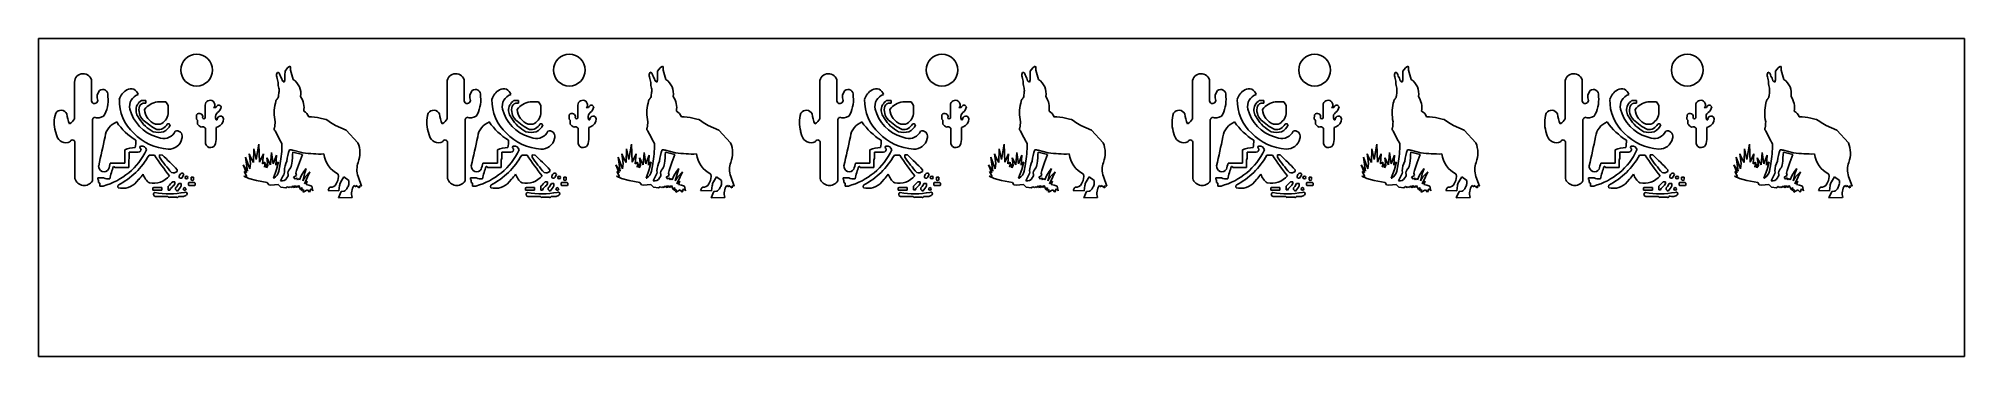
# Model space of a CAD drawing. Header units: metres. Extents: x 19.5 to 113.5, y -3.4 to 12.1.
import ezdxf

# ---------------------------------------------------------------- set-up
doc = ezdxf.new("R2010")
doc.units = ezdxf.units.M

msp = doc.modelspace()

# ---------------------------------------------------------------- linework, layer by layer
at = {"layer": 'OBJECT', "color": 1, "linetype": 'CONTINUOUS'}
for p, q in [((19.452, -3.363), (19.452, 12.137)), ((19.452, 12.137), (113.452, 12.137)), ((113.452, 12.137), (113.452, -3.363)), ((113.452, -3.363), (19.452, -3.363))]:
    msp.add_line(p, q, dxfattribs=at)
at = {"layer": 'OBJECT', "color": 2, "linetype": 'CONTINUOUS'}
for p, q in [((31.611, 10.712), (31.483, 10.545)), ((31.726, 10.786), (31.611, 10.712)), ((31.751, 10.742), (31.726, 10.786)), ((31.757, 10.595), (31.751, 10.742)), ((31.878, 10.142), (31.757, 10.595)), ((49.799, 10.712), (49.671, 10.545)), ((49.913, 10.786), (49.799, 10.712)), ((49.938, 10.742), (49.913, 10.786)), ((49.945, 10.596), (49.938, 10.742)), ((50.065, 10.142), (49.945, 10.596)), ((67.986, 10.712), (67.858, 10.546)), ((68.101, 10.786), (67.986, 10.712)), ((68.126, 10.742), (68.101, 10.786)), ((68.132, 10.596), (68.126, 10.742)), ((68.253, 10.142), (68.132, 10.596)), ((86.174, 10.712), (86.046, 10.546)), ((86.288, 10.786), (86.174, 10.712)), ((86.313, 10.742), (86.288, 10.786)), ((86.32, 10.596), (86.313, 10.742)), ((86.44, 10.142), (86.32, 10.596)), ((104.361, 10.712), (104.233, 10.546)), ((104.476, 10.786), (104.361, 10.712)), ((104.501, 10.743), (104.476, 10.786)), ((104.507, 10.596), (104.501, 10.743)), ((104.628, 10.142), (104.507, 10.596)), ((21.209, 9.934), (21.209, 8.23)), ((22.042, 9.101), (22.042, 10.132)), ((31.186, 9.499), (31.169, 9.351)), ((31.354, 10.083), (31.31, 10.205)), ((31.441, 10.014), (31.354, 10.083)), ((31.474, 10.123), (31.441, 10.014)), ((31.474, 10.279), (31.474, 10.123)), ((39.396, 9.934), (39.396, 8.23)), ((40.229, 9.101), (40.229, 10.132)), ((49.374, 9.499), (49.357, 9.351)), ((49.541, 10.083), (49.498, 10.205)), ((49.629, 10.014), (49.541, 10.083)), ((49.662, 10.123), (49.629, 10.014)), ((49.661, 10.279), (49.662, 10.123)), ((57.584, 9.934), (57.584, 8.23)), ((58.417, 9.102), (58.417, 10.132)), ((67.561, 9.499), (67.544, 9.351)), ((67.729, 10.083), (67.685, 10.205)), ((67.816, 10.014), (67.729, 10.083)), ((67.849, 10.123), (67.816, 10.014)), ((67.849, 10.279), (67.849, 10.123)), ((75.771, 9.934), (75.771, 8.23)), ((76.604, 9.102), (76.604, 10.132)), ((85.749, 9.5), (85.732, 9.351)), ((85.916, 10.083), (85.873, 10.205)), ((86.004, 10.014), (85.916, 10.083)), ((86.037, 10.123), (86.004, 10.014)), ((86.036, 10.279), (86.037, 10.123)), ((93.959, 9.934), (93.959, 8.23)), ((94.792, 9.102), (94.792, 10.132)), ((103.936, 9.5), (103.919, 9.351)), ((104.104, 10.083), (104.06, 10.205)), ((104.191, 10.014), (104.104, 10.083)), ((104.224, 10.124), (104.191, 10.014)), ((104.224, 10.279), (104.224, 10.124)), ((22.841, 9.299), (22.841, 9.365)), ((24.694, 9.114), (24.471, 9.114)), ((24.563, 8.989), (24.694, 8.989)), ((24.694, 8.989), (24.694, 9.114)), ((25.67, 9.046), (25.254, 9.046)), ((25.785, 8.459), (25.785, 8.863)), ((27.587, 8.891), (27.587, 8.263)), ((27.996, 8.768), (28.063, 8.848)), ((28.114, 8.768), (27.996, 8.768)), ((31.031, 9.063), (31.013, 8.99)), ((41.028, 9.299), (41.028, 9.365)), ((42.882, 9.114), (42.659, 9.114)), ((42.75, 8.989), (42.882, 8.989)), ((42.882, 8.989), (42.882, 9.114)), ((43.858, 9.046), (43.441, 9.046)), ((43.972, 8.459), (43.972, 8.864)), ((45.774, 8.891), (45.774, 8.263)), ((46.183, 8.768), (46.25, 8.848)), ((46.302, 8.768), (46.183, 8.768)), ((49.219, 9.063), (49.201, 8.99)), ((59.216, 9.299), (59.216, 9.365)), ((61.069, 9.114), (60.846, 9.114)), ((60.938, 8.989), (61.069, 8.989)), ((61.069, 8.989), (61.069, 9.114)), ((62.045, 9.046), (61.629, 9.046)), ((62.16, 8.459), (62.16, 8.864)), ((63.962, 8.891), (63.962, 8.263)), ((64.371, 8.768), (64.438, 8.848)), ((64.489, 8.768), (64.371, 8.768)), ((67.406, 9.063), (67.388, 8.99)), ((77.403, 9.299), (77.403, 9.365)), ((79.257, 9.115), (79.034, 9.115)), ((79.125, 8.989), (79.257, 8.989)), ((79.257, 8.989), (79.257, 9.115)), ((80.233, 9.046), (79.816, 9.046)), ((80.347, 8.459), (80.347, 8.864)), ((82.149, 8.892), (82.149, 8.263)), ((82.558, 8.768), (82.625, 8.848)), ((82.677, 8.768), (82.558, 8.768)), ((85.594, 9.063), (85.576, 8.99)), ((95.591, 9.299), (95.591, 9.365)), ((97.444, 9.115), (97.221, 9.115)), ((97.313, 8.989), (97.444, 8.989)), ((97.444, 8.989), (97.444, 9.115)), ((98.42, 9.046), (98.004, 9.046)), ((98.535, 8.459), (98.535, 8.864)), ((100.337, 8.892), (100.337, 8.263)), ((100.746, 8.768), (100.813, 8.848)), ((100.864, 8.768), (100.746, 8.768)), ((103.781, 9.064), (103.763, 8.99)), ((20.275, 7.607), (20.339, 7.396)), ((22.082, 5.198), (22.082, 8.19)), ((24.289, 8.363), (24.365, 8.24)), ((24.878, 7.912), (24.627, 8.102)), ((25.162, 7.968), (25.396, 7.963)), ((27.168, 8.419), (27.158, 8.203)), ((27.158, 8.203), (27.209, 8.159)), ((27.209, 8.159), (27.209, 7.966)), ((27.604, 7.761), (27.604, 7.014)), ((28.124, 8.177), (28.097, 8.271)), ((28.123, 7.804), (28.208, 7.831)), ((28.123, 7.218), (28.123, 7.804)), ((28.176, 8.177), (28.124, 8.177)), ((28.179, 8.194), (28.176, 8.177)), ((33.403, 8.209), (33.204, 8.253)), ((33.955, 7.896), (33.709, 8.04)), ((34.472, 7.678), (33.955, 7.896)), ((35.042, 7.059), (34.472, 7.678)), ((38.463, 7.607), (38.527, 7.396)), ((40.269, 5.198), (40.269, 8.19)), ((42.476, 8.363), (42.553, 8.24)), ((43.065, 7.912), (42.815, 8.102)), ((43.35, 7.968), (43.584, 7.963)), ((45.355, 8.419), (45.345, 8.203)), ((45.345, 8.203), (45.396, 8.159)), ((45.396, 8.159), (45.396, 7.966)), ((45.791, 7.761), (45.791, 7.014)), ((46.311, 8.178), (46.284, 8.271)), ((46.31, 7.804), (46.396, 7.831)), ((46.31, 7.218), (46.31, 7.804)), ((46.363, 8.178), (46.311, 8.178)), ((46.367, 8.194), (46.363, 8.178)), ((51.59, 8.209), (51.392, 8.253)), ((52.142, 7.896), (51.896, 8.04)), ((52.659, 7.678), (52.142, 7.896)), ((53.229, 7.06), (52.659, 7.678)), ((56.65, 7.607), (56.714, 7.396)), ((58.457, 5.198), (58.457, 8.19)), ((60.664, 8.363), (60.74, 8.24)), ((61.253, 7.912), (61.002, 8.102)), ((61.537, 7.968), (61.771, 7.963)), ((63.543, 8.419), (63.533, 8.204)), ((63.533, 8.204), (63.583, 8.16)), ((63.583, 8.16), (63.583, 7.967)), ((63.979, 7.762), (63.979, 7.014)), ((64.499, 8.178), (64.472, 8.271)), ((64.498, 7.804), (64.583, 7.831)), ((64.498, 7.218), (64.498, 7.804)), ((64.551, 8.178), (64.499, 8.178)), ((64.554, 8.194), (64.551, 8.178)), ((69.778, 8.209), (69.579, 8.253)), ((70.33, 7.896), (70.084, 8.04)), ((70.847, 7.678), (70.33, 7.896)), ((71.417, 7.06), (70.847, 7.678)), ((74.838, 7.607), (74.902, 7.396)), ((76.644, 5.198), (76.644, 8.19)), ((78.851, 8.363), (78.928, 8.24)), ((79.44, 7.912), (79.19, 8.102)), ((79.725, 7.969), (79.959, 7.963)), ((81.73, 8.42), (81.72, 8.204)), ((81.72, 8.204), (81.771, 8.16)), ((81.771, 8.16), (81.771, 7.967)), ((82.166, 7.762), (82.166, 7.014)), ((82.686, 8.178), (82.659, 8.271)), ((82.685, 7.804), (82.771, 7.831)), ((82.685, 7.218), (82.685, 7.804)), ((82.738, 8.178), (82.686, 8.178)), ((82.742, 8.194), (82.738, 8.178)), ((87.965, 8.209), (87.767, 8.253)), ((88.517, 7.896), (88.271, 8.04)), ((89.034, 7.678), (88.517, 7.896)), ((89.604, 7.06), (89.034, 7.678)), ((93.025, 7.607), (93.089, 7.396)), ((94.832, 5.199), (94.832, 8.19)), ((97.039, 8.363), (97.115, 8.24)), ((97.628, 7.912), (97.377, 8.102)), ((97.912, 7.969), (98.146, 7.963)), ((99.918, 8.42), (99.908, 8.204)), ((99.908, 8.204), (99.958, 8.16)), ((99.958, 8.16), (99.958, 7.967)), ((100.354, 7.762), (100.354, 7.014)), ((100.874, 8.178), (100.847, 8.271)), ((100.873, 7.804), (100.958, 7.831)), ((100.873, 7.218), (100.873, 7.804)), ((100.926, 8.178), (100.874, 8.178)), ((100.929, 8.194), (100.926, 8.178)), ((106.153, 8.209), (105.954, 8.253)), ((106.705, 7.896), (106.459, 8.04)), ((107.222, 7.678), (106.705, 7.896)), ((107.792, 7.06), (107.222, 7.678)), ((21.229, 7.1), (21.229, 5.317)), ((23.659, 6.067), (23.659, 6.714)), ((24.318, 6.591), (23.882, 6.591)), ((23.882, 6.591), (23.882, 6.297)), ((25.412, 7.288), (25.212, 7.347)), ((26.447, 7.257), (26.46, 7.32)), ((28.088, 7.026), (28.123, 7.218)), ((29.958, 6.757), (29.948, 6.092)), ((30.083, 6.237), (29.958, 6.757)), ((30.212, 6.986), (30.083, 6.237)), ((30.243, 6.111), (30.212, 6.986)), ((32.329, 6.479), (31.865, 6.599)), ((31.869, 6.691), (32.362, 6.564)), ((39.416, 7.1), (39.416, 5.317)), ((41.846, 6.068), (41.846, 6.714)), ((42.505, 6.591), (42.07, 6.591)), ((42.07, 6.591), (42.07, 6.297)), ((43.6, 7.288), (43.399, 7.347)), ((44.634, 7.257), (44.647, 7.32)), ((46.275, 7.026), (46.31, 7.218)), ((48.146, 6.757), (48.136, 6.092)), ((48.27, 6.237), (48.146, 6.757)), ((48.4, 6.986), (48.27, 6.237)), ((48.43, 6.111), (48.4, 6.986)), ((50.517, 6.479), (50.052, 6.599)), ((50.056, 6.691), (50.549, 6.564)), ((57.604, 7.1), (57.604, 5.317)), ((60.034, 6.068), (60.034, 6.714)), ((60.693, 6.591), (60.257, 6.591)), ((60.257, 6.591), (60.257, 6.297)), ((61.787, 7.288), (61.587, 7.347)), ((62.822, 7.257), (62.835, 7.32)), ((64.463, 7.026), (64.498, 7.218)), ((66.333, 6.757), (66.323, 6.092)), ((66.457, 6.238), (66.333, 6.757)), ((66.587, 6.986), (66.457, 6.238)), ((66.618, 6.111), (66.587, 6.986)), ((68.704, 6.479), (68.24, 6.599)), ((68.244, 6.691), (68.737, 6.564)), ((75.791, 7.101), (75.791, 5.317)), ((78.221, 6.068), (78.221, 6.715)), ((78.88, 6.591), (78.445, 6.591)), ((78.445, 6.591), (78.445, 6.297)), ((79.975, 7.288), (79.774, 7.347)), ((81.009, 7.257), (81.022, 7.32)), ((82.65, 7.026), (82.685, 7.218)), ((84.521, 6.757), (84.511, 6.092)), ((84.645, 6.238), (84.521, 6.757)), ((84.775, 6.986), (84.645, 6.238)), ((84.805, 6.112), (84.775, 6.986)), ((86.892, 6.48), (86.427, 6.599)), ((86.431, 6.691), (86.924, 6.564)), ((93.978, 7.101), (93.978, 5.317)), ((96.409, 6.068), (96.409, 6.715)), ((97.068, 6.591), (96.632, 6.591)), ((96.632, 6.591), (96.632, 6.297)), ((98.162, 7.288), (97.962, 7.347)), ((99.197, 7.257), (99.21, 7.32)), ((100.838, 7.027), (100.873, 7.218)), ((102.708, 6.757), (102.698, 6.092)), ((102.832, 6.238), (102.708, 6.757)), ((102.962, 6.986), (102.832, 6.238)), ((102.993, 6.112), (102.962, 6.986)), ((105.079, 6.48), (104.615, 6.599)), ((104.619, 6.691), (105.112, 6.564)), ((22.946, 6.067), (23.659, 6.067)), ((23.199, 5.844), (23.117, 5.906)), ((23.853, 5.844), (23.199, 5.844)), ((23.882, 6.297), (23.853, 6.203)), ((23.853, 6.203), (23.853, 5.844)), ((25.117, 6.455), (24.847, 6.452)), ((25.486, 6.459), (25.354, 6.47)), ((25.354, 6.47), (25.354, 6.361)), ((26.216, 5.653), (26.222, 5.741)), ((29.658, 5.665), (29.441, 5.982)), ((29.441, 5.982), (29.609, 5.584)), ((29.609, 5.584), (29.493, 5.66)), ((29.493, 5.66), (29.621, 5.417)), ((29.769, 5.779), (29.559, 6.36)), ((29.559, 6.36), (29.658, 5.665)), ((29.822, 6.327), (29.732, 6.522)), ((29.732, 6.522), (29.769, 6.29)), ((29.769, 6.29), (29.799, 6.049)), ((29.799, 6.049), (29.769, 5.779)), ((29.948, 6.092), (29.822, 6.327)), ((30.426, 6.522), (30.243, 6.111)), ((30.392, 6.021), (30.426, 6.522)), ((30.496, 6.109), (30.392, 6.021)), ((30.573, 6.026), (30.476, 5.871)), ((30.476, 5.871), (30.493, 5.981)), ((30.493, 5.981), (30.496, 6.109)), ((30.575, 5.834), (30.573, 6.026)), ((30.646, 5.952), (30.575, 5.834)), ((30.778, 5.983), (30.592, 6.325)), ((30.592, 6.325), (30.646, 5.952)), ((30.825, 6.574), (30.778, 5.983)), ((30.909, 6.028), (30.825, 6.574)), ((31.068, 6.446), (30.909, 6.028)), ((30.915, 5.322), (31.075, 5.755)), ((31.038, 5.961), (31.068, 6.446)), ((31.165, 6.13), (31.038, 5.961)), ((31.075, 5.755), (31.165, 6.13)), ((31.246, 6.035), (31.18, 5.676)), ((32.012, 5.567), (32.042, 5.707)), ((32.042, 5.707), (32.182, 6.093)), ((32.182, 6.093), (32.329, 6.479)), ((32.402, 5.659), (32.278, 5.449)), ((32.517, 5.804), (32.402, 5.659)), ((32.443, 5.583), (32.517, 5.804)), ((41.134, 6.068), (41.846, 6.068)), ((41.387, 5.844), (41.304, 5.907)), ((42.04, 5.844), (41.387, 5.844)), ((42.07, 6.297), (42.04, 6.203)), ((42.04, 6.203), (42.04, 5.844)), ((43.304, 6.455), (43.035, 6.452)), ((43.674, 6.459), (43.542, 6.47)), ((43.542, 6.47), (43.542, 6.361)), ((44.404, 5.654), (44.409, 5.741)), ((47.845, 5.665), (47.629, 5.983)), ((47.629, 5.983), (47.797, 5.584)), ((47.797, 5.584), (47.681, 5.661)), ((47.681, 5.661), (47.808, 5.417)), ((47.956, 5.779), (47.747, 6.36)), ((47.747, 6.36), (47.845, 5.665)), ((48.01, 6.327), (47.919, 6.522)), ((47.919, 6.522), (47.957, 6.29)), ((47.986, 6.049), (47.956, 5.779)), ((47.957, 6.29), (47.986, 6.049)), ((48.136, 6.092), (48.01, 6.327)), ((48.614, 6.522), (48.43, 6.111)), ((48.58, 6.021), (48.614, 6.522)), ((48.683, 6.109), (48.58, 6.021)), ((48.76, 6.026), (48.664, 5.871)), ((48.664, 5.871), (48.681, 5.981)), ((48.681, 5.981), (48.683, 6.109)), ((48.763, 5.834), (48.76, 6.026)), ((48.834, 5.952), (48.763, 5.834)), ((48.965, 5.983), (48.78, 6.325)), ((48.78, 6.325), (48.834, 5.952)), ((49.012, 6.574), (48.965, 5.983)), ((49.097, 6.028), (49.012, 6.574)), ((49.256, 6.446), (49.097, 6.028)), ((49.103, 5.322), (49.262, 5.755)), ((49.225, 5.961), (49.256, 6.446)), ((49.352, 6.13), (49.225, 5.961)), ((49.262, 5.755), (49.352, 6.13)), ((49.433, 6.035), (49.367, 5.676)), ((50.199, 5.567), (50.229, 5.707)), ((50.229, 5.707), (50.369, 6.093)), ((50.369, 6.093), (50.517, 6.479)), ((50.589, 5.659), (50.465, 5.449)), ((50.705, 5.804), (50.589, 5.659)), ((50.631, 5.583), (50.705, 5.804)), ((59.321, 6.068), (60.034, 6.068)), ((59.574, 5.844), (59.492, 5.907)), ((60.228, 5.844), (59.574, 5.844)), ((60.257, 6.297), (60.228, 6.203)), ((60.228, 6.203), (60.228, 5.844)), ((61.492, 6.455), (61.222, 6.452)), ((61.861, 6.46), (61.729, 6.471)), ((61.729, 6.471), (61.729, 6.361)), ((62.591, 5.654), (62.597, 5.741)), ((66.033, 5.665), (65.816, 5.983)), ((65.816, 5.983), (65.984, 5.585)), ((65.984, 5.585), (65.868, 5.661)), ((65.868, 5.661), (65.996, 5.417)), ((66.144, 5.78), (65.934, 6.36)), ((65.934, 6.36), (66.033, 5.665)), ((66.197, 6.327), (66.107, 6.522)), ((66.107, 6.522), (66.144, 6.29)), ((66.144, 6.29), (66.174, 6.049)), ((66.174, 6.049), (66.144, 5.78)), ((66.323, 6.092), (66.197, 6.327)), ((66.801, 6.522), (66.618, 6.111)), ((66.767, 6.021), (66.801, 6.522)), ((66.871, 6.109), (66.767, 6.021)), ((66.948, 6.026), (66.851, 5.871)), ((66.851, 5.871), (66.868, 5.981)), ((66.868, 5.981), (66.871, 6.109)), ((66.95, 5.834), (66.948, 6.026)), ((67.021, 5.952), (66.95, 5.834)), ((67.153, 5.984), (66.967, 6.325)), ((66.967, 6.325), (67.021, 5.952)), ((67.2, 6.574), (67.153, 5.984)), ((67.284, 6.028), (67.2, 6.574)), ((67.443, 6.446), (67.284, 6.028)), ((67.29, 5.322), (67.45, 5.755)), ((67.413, 5.961), (67.443, 6.446)), ((67.54, 6.13), (67.413, 5.961)), ((67.45, 5.755), (67.54, 6.13)), ((67.621, 6.035), (67.555, 5.676)), ((68.387, 5.568), (68.417, 5.707)), ((68.417, 5.707), (68.557, 6.094)), ((68.557, 6.094), (68.704, 6.479)), ((68.777, 5.659), (68.653, 5.449)), ((68.892, 5.804), (68.777, 5.659)), ((68.818, 5.583), (68.892, 5.804)), ((77.509, 6.068), (78.221, 6.068)), ((77.762, 5.844), (77.679, 5.907)), ((78.415, 5.844), (77.762, 5.844)), ((78.445, 6.297), (78.415, 6.203)), ((78.415, 6.203), (78.415, 5.844)), ((79.679, 6.456), (79.41, 6.452)), ((80.049, 6.46), (79.917, 6.471)), ((79.917, 6.471), (79.917, 6.361)), ((80.779, 5.654), (80.784, 5.741)), ((84.22, 5.665), (84.004, 5.983)), ((84.004, 5.983), (84.172, 5.585)), ((84.172, 5.585), (84.056, 5.661)), ((84.056, 5.661), (84.183, 5.417)), ((84.331, 5.78), (84.122, 6.36)), ((84.122, 6.36), (84.22, 5.665)), ((84.385, 6.327), (84.294, 6.522)), ((84.294, 6.522), (84.332, 6.29)), ((84.361, 6.049), (84.331, 5.78)), ((84.332, 6.29), (84.361, 6.049)), ((84.511, 6.092), (84.385, 6.327)), ((84.988, 6.522), (84.805, 6.112)), ((84.954, 6.021), (84.988, 6.522)), ((85.058, 6.109), (84.954, 6.021)), ((85.135, 6.027), (85.039, 5.871)), ((85.039, 5.871), (85.056, 5.981)), ((85.056, 5.981), (85.058, 6.109)), ((85.138, 5.834), (85.135, 6.027)), ((85.209, 5.952), (85.138, 5.834)), ((85.34, 5.984), (85.155, 6.325)), ((85.155, 6.325), (85.209, 5.952)), ((85.387, 6.574), (85.34, 5.984)), ((85.472, 6.028), (85.387, 6.574)), ((85.631, 6.446), (85.472, 6.028)), ((85.478, 5.323), (85.637, 5.756)), ((85.6, 5.961), (85.631, 6.446)), ((85.727, 6.13), (85.6, 5.961)), ((85.637, 5.756), (85.727, 6.13)), ((85.808, 6.035), (85.742, 5.676)), ((86.574, 5.568), (86.604, 5.707)), ((86.604, 5.707), (86.744, 6.094)), ((86.744, 6.094), (86.892, 6.48)), ((86.964, 5.659), (86.84, 5.45)), ((87.08, 5.804), (86.964, 5.659)), ((87.006, 5.583), (87.08, 5.804)), ((95.696, 6.068), (96.409, 6.068)), ((95.949, 5.844), (95.867, 5.907)), ((96.603, 5.844), (95.949, 5.844)), ((96.632, 6.297), (96.603, 6.203)), ((96.603, 6.203), (96.603, 5.844)), ((97.867, 6.456), (97.597, 6.452)), ((98.236, 6.46), (98.104, 6.471)), ((98.104, 6.471), (98.104, 6.361)), ((98.966, 5.654), (98.972, 5.742)), ((102.408, 5.665), (102.191, 5.983)), ((102.191, 5.983), (102.359, 5.585)), ((102.359, 5.585), (102.243, 5.661)), ((102.243, 5.661), (102.371, 5.417)), ((102.519, 5.78), (102.309, 6.36)), ((102.309, 6.36), (102.408, 5.665)), ((102.572, 6.327), (102.482, 6.522)), ((102.482, 6.522), (102.519, 6.291)), ((102.519, 6.291), (102.549, 6.049)), ((102.549, 6.049), (102.519, 5.78)), ((102.698, 6.092), (102.572, 6.327)), ((103.176, 6.522), (102.993, 6.112)), ((103.142, 6.021), (103.176, 6.522)), ((103.246, 6.109), (103.142, 6.021)), ((103.323, 6.027), (103.226, 5.871)), ((103.226, 5.871), (103.243, 5.981)), ((103.243, 5.981), (103.246, 6.109)), ((103.325, 5.834), (103.323, 6.027)), ((103.396, 5.952), (103.325, 5.834)), ((103.528, 5.984), (103.342, 6.325)), ((103.342, 6.325), (103.396, 5.952)), ((103.575, 6.574), (103.528, 5.984)), ((103.659, 6.028), (103.575, 6.574)), ((103.818, 6.446), (103.659, 6.028)), ((103.665, 5.323), (103.825, 5.756)), ((103.788, 5.961), (103.818, 6.446)), ((103.915, 6.13), (103.788, 5.961)), ((103.825, 5.756), (103.915, 6.13)), ((103.996, 6.035), (103.93, 5.676)), ((104.762, 5.568), (104.791, 5.707)), ((104.791, 5.707), (104.932, 6.094)), ((104.932, 6.094), (105.079, 6.48)), ((105.152, 5.659), (105.028, 5.45)), ((105.267, 5.804), (105.152, 5.659)), ((105.193, 5.583), (105.267, 5.804)), ((22.624, 5.34), (22.346, 5.34)), ((22.346, 5.34), (22.346, 5.268)), ((22.346, 5.268), (22.381, 5.247)), ((22.381, 5.247), (22.381, 5.112)), ((22.381, 5.112), (22.445, 5.079)), ((22.445, 5.079), (22.445, 4.947)), ((22.445, 4.947), (22.609, 4.947)), ((24.24, 5.143), (24.353, 5.273)), ((25.076, 4.874), (25.038, 4.855)), ((25.038, 4.855), (25.038, 4.751)), ((25.038, 4.751), (25.47, 4.751)), ((25.47, 4.874), (25.076, 4.874)), ((25.47, 4.751), (25.47, 4.874)), ((25.788, 4.939), (25.788, 4.752)), ((25.788, 4.752), (25.857, 4.752)), ((26.103, 5.149), (26, 5.149)), ((26.066, 4.989), (26.103, 5.065)), ((26.103, 5.065), (26.103, 5.149)), ((26.137, 4.854), (26.141, 4.769)), ((26.294, 5.063), (26.263, 5.015)), ((26.419, 5.063), (26.294, 5.063)), ((26.419, 4.96), (26.419, 5.063)), ((26.788, 5.118), (26.771, 5.098)), ((26.771, 5.098), (26.771, 4.995)), ((26.771, 4.995), (26.787, 4.975)), ((26.787, 4.975), (27.086, 4.975)), ((27.071, 5.118), (26.788, 5.118)), ((27.017, 5.373), (26.898, 5.373)), ((26.898, 5.373), (26.898, 5.27)), ((27.02, 5.272), (27.017, 5.373)), ((27.104, 5.079), (27.071, 5.118)), ((27.086, 4.975), (27.104, 5.012)), ((27.104, 5.012), (27.104, 5.079)), ((29.621, 5.417), (29.474, 5.429)), ((29.474, 5.429), (29.721, 5.306)), ((29.721, 5.306), (30.085, 5.211)), ((30.085, 5.211), (30.62, 5.12)), ((30.62, 5.12), (30.687, 5.007)), ((30.687, 5.007), (30.798, 4.982)), ((30.798, 4.982), (31.152, 5.014)), ((30.933, 5.327), (30.915, 5.322)), ((31.152, 5.014), (31.287, 4.89)), ((31.269, 5.192), (31.38, 5.433)), ((31.287, 4.89), (31.526, 4.865)), ((31.526, 4.865), (31.606, 4.915)), ((31.617, 5.404), (31.577, 5.341)), ((31.606, 4.915), (31.685, 4.872)), ((31.685, 4.872), (31.737, 4.904)), ((31.737, 4.904), (31.809, 4.868)), ((31.809, 4.868), (31.865, 4.955)), ((31.865, 4.955), (31.94, 4.86)), ((31.905, 5.379), (32.043, 5.454)), ((31.974, 5.284), (31.905, 5.379)), ((31.94, 4.86), (31.959, 4.972)), ((31.959, 4.972), (32.016, 4.869)), ((32.041, 5.354), (31.974, 5.284)), ((32.043, 5.454), (32.012, 5.567)), ((32.016, 4.869), (32.052, 4.961)), ((32.086, 5.245), (32.041, 5.354)), ((32.052, 4.961), (32.099, 4.871)), ((32.151, 5.308), (32.086, 5.245)), ((32.099, 4.871), (32.152, 4.972)), ((32.196, 5.251), (32.151, 5.308)), ((32.152, 4.972), (32.237, 4.78)), ((32.278, 5.449), (32.196, 5.251)), ((32.237, 4.78), (32.321, 4.868)), ((32.321, 4.868), (32.279, 4.731)), ((32.279, 4.731), (32.382, 4.781)), ((32.346, 5.194), (32.443, 5.583)), ((32.46, 5.387), (32.346, 5.194)), ((32.382, 4.781), (32.367, 4.652)), ((32.367, 4.652), (32.576, 4.755)), ((32.426, 5.053), (32.585, 5.397)), ((32.572, 5.185), (32.426, 5.053)), ((32.691, 5.639), (32.46, 5.387)), ((32.508, 5.027), (32.572, 5.185)), ((32.649, 4.991), (32.508, 5.027)), ((32.576, 4.755), (32.686, 4.653)), ((32.585, 5.397), (32.691, 5.639)), ((32.791, 4.942), (32.649, 4.991)), ((32.686, 4.653), (32.748, 4.805)), ((32.748, 4.805), (32.847, 4.704)), ((32.847, 4.704), (32.791, 4.942)), ((33.638, 4.854), (33.582, 4.729)), ((33.582, 4.729), (34.115, 4.713)), ((33.687, 4.892), (33.638, 4.854)), ((34.018, 5.118), (33.982, 5.049)), ((34.115, 4.713), (34.146, 4.964)), ((34.207, 5.144), (34.357, 5.402)), ((34.357, 5.402), (34.599, 5.21)), ((34.539, 4.887), (34.499, 4.814)), ((34.599, 5.21), (34.604, 5.061)), ((34.857, 4.971), (34.938, 4.906)), ((34.938, 4.906), (34.945, 4.975)), ((34.945, 4.975), (35.122, 4.865)), ((35.213, 4.938), (35.048, 5.413)), ((35.122, 4.865), (35.112, 4.958)), ((35.112, 4.958), (35.213, 4.938)), ((40.812, 5.34), (40.533, 5.34)), ((40.533, 5.34), (40.533, 5.268)), ((40.533, 5.268), (40.568, 5.247)), ((40.568, 5.247), (40.568, 5.112)), ((40.568, 5.112), (40.632, 5.079)), ((40.632, 5.079), (40.632, 4.947)), ((40.632, 4.947), (40.797, 4.947)), ((42.427, 5.144), (42.54, 5.273)), ((43.263, 4.875), (43.226, 4.855)), ((43.226, 4.855), (43.226, 4.751)), ((43.226, 4.751), (43.657, 4.751)), ((43.657, 4.875), (43.263, 4.875)), ((43.657, 4.751), (43.657, 4.875)), ((43.976, 4.939), (43.976, 4.752)), ((43.976, 4.752), (44.044, 4.752)), ((44.291, 5.149), (44.187, 5.149)), ((44.254, 4.989), (44.291, 5.065)), ((44.291, 5.065), (44.291, 5.149)), ((44.324, 4.854), (44.328, 4.769)), ((44.482, 5.064), (44.45, 5.015)), ((44.606, 5.064), (44.482, 5.064)), ((44.606, 4.96), (44.606, 5.064)), ((44.976, 5.118), (44.959, 5.098)), ((44.959, 5.098), (44.959, 4.995)), ((44.959, 4.995), (44.975, 4.975)), ((44.975, 4.975), (45.273, 4.975)), ((45.259, 5.118), (44.976, 5.118)), ((45.205, 5.373), (45.086, 5.373)), ((45.086, 5.373), (45.086, 5.27)), ((45.207, 5.272), (45.205, 5.373)), ((45.292, 5.079), (45.259, 5.118)), ((45.273, 4.975), (45.292, 5.012)), ((45.292, 5.012), (45.292, 5.079)), ((47.808, 5.417), (47.662, 5.429)), ((47.662, 5.429), (47.909, 5.306)), ((47.909, 5.306), (48.273, 5.211)), ((48.273, 5.211), (48.808, 5.12)), ((48.808, 5.12), (48.875, 5.007)), ((48.875, 5.007), (48.986, 4.982)), ((48.986, 4.982), (49.34, 5.014)), ((49.121, 5.327), (49.103, 5.322)), ((49.34, 5.014), (49.474, 4.89)), ((49.456, 5.192), (49.567, 5.433)), ((49.474, 4.89), (49.714, 4.865)), ((49.714, 4.865), (49.793, 4.915)), ((49.804, 5.404), (49.764, 5.341)), ((49.793, 4.915), (49.872, 4.872)), ((49.872, 4.872), (49.925, 4.904)), ((49.925, 4.904), (49.996, 4.868)), ((49.996, 4.868), (50.053, 4.955)), ((50.053, 4.955), (50.128, 4.86)), ((50.092, 5.379), (50.231, 5.454)), ((50.162, 5.284), (50.092, 5.379)), ((50.128, 4.86), (50.147, 4.972)), ((50.147, 4.972), (50.203, 4.869)), ((50.228, 5.354), (50.162, 5.284)), ((50.231, 5.454), (50.199, 5.567)), ((50.203, 4.869), (50.24, 4.961)), ((50.274, 5.245), (50.228, 5.354)), ((50.24, 4.961), (50.286, 4.872)), ((50.338, 5.308), (50.274, 5.245)), ((50.286, 4.872), (50.339, 4.972)), ((50.384, 5.251), (50.338, 5.308)), ((50.339, 4.972), (50.424, 4.78)), ((50.465, 5.449), (50.384, 5.251)), ((50.424, 4.78), (50.508, 4.868)), ((50.508, 4.868), (50.467, 4.731)), ((50.467, 4.731), (50.57, 4.781)), ((50.533, 5.194), (50.631, 5.583)), ((50.648, 5.387), (50.533, 5.194)), ((50.57, 4.781), (50.555, 4.652)), ((50.555, 4.652), (50.764, 4.755)), ((50.614, 5.053), (50.773, 5.397)), ((50.759, 5.185), (50.614, 5.053)), ((50.878, 5.639), (50.648, 5.387)), ((50.695, 5.027), (50.759, 5.185)), ((50.836, 4.991), (50.695, 5.027)), ((50.764, 4.755), (50.873, 4.653)), ((50.773, 5.397), (50.878, 5.639)), ((50.979, 4.942), (50.836, 4.991)), ((50.873, 4.653), (50.936, 4.805)), ((50.936, 4.805), (51.035, 4.704)), ((51.035, 4.704), (50.979, 4.942)), ((51.826, 4.855), (51.769, 4.729)), ((51.769, 4.729), (52.303, 4.713)), ((51.875, 4.892), (51.826, 4.855)), ((52.206, 5.118), (52.169, 5.049)), ((52.303, 4.713), (52.333, 4.964)), ((52.394, 5.144), (52.545, 5.402)), ((52.545, 5.402), (52.786, 5.211)), ((52.726, 4.887), (52.686, 4.814)), ((52.786, 5.211), (52.792, 5.061)), ((53.045, 4.971), (53.125, 4.906)), ((53.125, 4.906), (53.133, 4.975)), ((53.133, 4.975), (53.31, 4.865)), ((53.4, 4.938), (53.236, 5.413)), ((53.31, 4.865), (53.3, 4.958)), ((53.3, 4.958), (53.4, 4.938)), ((58.999, 5.34), (58.721, 5.34)), ((58.721, 5.34), (58.721, 5.268)), ((58.721, 5.268), (58.756, 5.247)), ((58.756, 5.247), (58.756, 5.112)), ((58.756, 5.112), (58.82, 5.079)), ((58.82, 5.079), (58.82, 4.947)), ((58.82, 4.947), (58.984, 4.947)), ((60.615, 5.144), (60.728, 5.273)), ((61.451, 4.875), (61.413, 4.855)), ((61.413, 4.855), (61.413, 4.751)), ((61.413, 4.751), (61.845, 4.751)), ((61.845, 4.875), (61.451, 4.875)), ((61.845, 4.751), (61.845, 4.875)), ((62.163, 4.94), (62.163, 4.753)), ((62.163, 4.753), (62.232, 4.753)), ((62.478, 5.149), (62.375, 5.149)), ((62.441, 4.99), (62.478, 5.065)), ((62.478, 5.065), (62.478, 5.149)), ((62.512, 4.854), (62.516, 4.769)), ((62.669, 5.064), (62.638, 5.015)), ((62.794, 5.064), (62.669, 5.064)), ((62.794, 4.96), (62.794, 5.064)), ((63.163, 5.118), (63.146, 5.098)), ((63.146, 5.098), (63.146, 4.995)), ((63.146, 4.995), (63.162, 4.975)), ((63.162, 4.975), (63.461, 4.975)), ((63.446, 5.118), (63.163, 5.118)), ((63.392, 5.373), (63.273, 5.373)), ((63.273, 5.373), (63.273, 5.27)), ((63.395, 5.272), (63.392, 5.373)), ((63.479, 5.079), (63.446, 5.118)), ((63.461, 4.975), (63.479, 5.012)), ((63.479, 5.012), (63.479, 5.079)), ((65.996, 5.417), (65.849, 5.429)), ((65.849, 5.429), (66.096, 5.306)), ((66.096, 5.306), (66.46, 5.212)), ((66.46, 5.212), (66.995, 5.12)), ((66.995, 5.12), (67.062, 5.007)), ((67.062, 5.007), (67.173, 4.983)), ((67.173, 4.983), (67.527, 5.014)), ((67.308, 5.327), (67.29, 5.322)), ((67.527, 5.014), (67.662, 4.89)), ((67.644, 5.192), (67.755, 5.433)), ((67.662, 4.89), (67.901, 4.865)), ((67.901, 4.865), (67.981, 4.915)), ((67.992, 5.404), (67.952, 5.341)), ((67.981, 4.915), (68.06, 4.873)), ((68.06, 4.873), (68.112, 4.904)), ((68.112, 4.904), (68.184, 4.868)), ((68.184, 4.868), (68.24, 4.955)), ((68.24, 4.955), (68.315, 4.86)), ((68.28, 5.379), (68.418, 5.454)), ((68.349, 5.284), (68.28, 5.379)), ((68.315, 4.86), (68.334, 4.972)), ((68.334, 4.972), (68.391, 4.869)), ((68.416, 5.354), (68.349, 5.284)), ((68.418, 5.454), (68.387, 5.568)), ((68.391, 4.869), (68.427, 4.961)), ((68.461, 5.246), (68.416, 5.354)), ((68.427, 4.961), (68.474, 4.872)), ((68.526, 5.308), (68.461, 5.246)), ((68.474, 4.872), (68.527, 4.972)), ((68.571, 5.251), (68.526, 5.308)), ((68.527, 4.972), (68.612, 4.78)), ((68.653, 5.449), (68.571, 5.251)), ((68.612, 4.78), (68.696, 4.868)), ((68.696, 4.868), (68.654, 4.731)), ((68.654, 4.731), (68.757, 4.781)), ((68.721, 5.195), (68.818, 5.583)), ((68.835, 5.387), (68.721, 5.195)), ((68.757, 4.781), (68.742, 4.652)), ((68.742, 4.652), (68.951, 4.755)), ((68.801, 5.053), (68.96, 5.397)), ((68.947, 5.185), (68.801, 5.053)), ((69.066, 5.639), (68.835, 5.387)), ((68.883, 5.027), (68.947, 5.185)), ((69.024, 4.992), (68.883, 5.027)), ((68.951, 4.755), (69.061, 4.653)), ((68.96, 5.397), (69.066, 5.639)), ((69.166, 4.942), (69.024, 4.992)), ((69.061, 4.653), (69.123, 4.805)), ((69.123, 4.805), (69.222, 4.704)), ((69.222, 4.704), (69.166, 4.942)), ((70.013, 4.855), (69.957, 4.729)), ((69.957, 4.729), (70.49, 4.713)), ((70.062, 4.892), (70.013, 4.855)), ((70.393, 5.118), (70.357, 5.049)), ((70.49, 4.713), (70.521, 4.964)), ((70.582, 5.144), (70.732, 5.402)), ((70.732, 5.402), (70.974, 5.211)), ((70.914, 4.887), (70.874, 4.814)), ((70.974, 5.211), (70.979, 5.061)), ((71.232, 4.971), (71.313, 4.907)), ((71.313, 4.907), (71.32, 4.975)), ((71.32, 4.975), (71.497, 4.865)), ((71.588, 4.938), (71.423, 5.413)), ((71.497, 4.865), (71.487, 4.958)), ((71.487, 4.958), (71.588, 4.938)), ((77.187, 5.34), (76.908, 5.34)), ((76.908, 5.34), (76.908, 5.268)), ((76.908, 5.268), (76.943, 5.247)), ((76.943, 5.247), (76.943, 5.112)), ((76.943, 5.112), (77.007, 5.079)), ((77.007, 5.079), (77.007, 4.947)), ((77.007, 4.947), (77.172, 4.947)), ((78.802, 5.144), (78.915, 5.273)), ((79.638, 4.875), (79.601, 4.855)), ((79.601, 4.855), (79.601, 4.751)), ((79.601, 4.751), (80.032, 4.751)), ((80.032, 4.875), (79.638, 4.875)), ((80.032, 4.751), (80.032, 4.875)), ((80.351, 4.94), (80.351, 4.753)), ((80.351, 4.753), (80.419, 4.753)), ((80.666, 5.149), (80.562, 5.149)), ((80.629, 4.99), (80.666, 5.066)), ((80.666, 5.066), (80.666, 5.149)), ((80.699, 4.854), (80.703, 4.769)), ((80.857, 5.064), (80.825, 5.016)), ((80.981, 5.064), (80.857, 5.064)), ((80.981, 4.96), (80.981, 5.064)), ((81.351, 5.118), (81.334, 5.098)), ((81.334, 5.098), (81.334, 4.995)), ((81.334, 4.995), (81.35, 4.975)), ((81.35, 4.975), (81.648, 4.975)), ((81.634, 5.118), (81.351, 5.118)), ((81.58, 5.373), (81.461, 5.373)), ((81.461, 5.373), (81.461, 5.27)), ((81.582, 5.273), (81.58, 5.373)), ((81.667, 5.079), (81.634, 5.118)), ((81.648, 4.975), (81.667, 5.012)), ((81.667, 5.012), (81.667, 5.079)), ((84.183, 5.417), (84.037, 5.429)), ((84.037, 5.429), (84.284, 5.306)), ((84.284, 5.306), (84.648, 5.212)), ((84.648, 5.212), (85.183, 5.12)), ((85.183, 5.12), (85.25, 5.007)), ((85.25, 5.007), (85.361, 4.983)), ((85.361, 4.983), (85.715, 5.014)), ((85.496, 5.327), (85.478, 5.323)), ((85.715, 5.014), (85.849, 4.891)), ((85.831, 5.192), (85.942, 5.433)), ((85.849, 4.891), (86.089, 4.865)), ((86.089, 4.865), (86.168, 4.916)), ((86.179, 5.404), (86.139, 5.341)), ((86.168, 4.916), (86.247, 4.873)), ((86.247, 4.873), (86.3, 4.904)), ((86.3, 4.904), (86.371, 4.868)), ((86.371, 4.868), (86.428, 4.955)), ((86.428, 4.955), (86.503, 4.86)), ((86.467, 5.379), (86.606, 5.454)), ((86.537, 5.284), (86.467, 5.379)), ((86.503, 4.86), (86.522, 4.972)), ((86.522, 4.972), (86.578, 4.869)), ((86.603, 5.354), (86.537, 5.284)), ((86.606, 5.454), (86.574, 5.568)), ((86.578, 4.869), (86.615, 4.961)), ((86.649, 5.246), (86.603, 5.354)), ((86.615, 4.961), (86.661, 4.872)), ((86.713, 5.308), (86.649, 5.246)), ((86.661, 4.872), (86.714, 4.972)), ((86.759, 5.251), (86.713, 5.308)), ((86.714, 4.972), (86.799, 4.78)), ((86.84, 5.45), (86.759, 5.251)), ((86.799, 4.78), (86.883, 4.868)), ((86.883, 4.868), (86.842, 4.731)), ((86.842, 4.731), (86.945, 4.781)), ((86.908, 5.195), (87.006, 5.583)), ((87.023, 5.387), (86.908, 5.195)), ((86.945, 4.781), (86.93, 4.653)), ((86.93, 4.653), (87.139, 4.755)), ((86.989, 5.053), (87.148, 5.397)), ((87.134, 5.185), (86.989, 5.053)), ((87.253, 5.639), (87.023, 5.387)), ((87.07, 5.027), (87.134, 5.185)), ((87.211, 4.992), (87.07, 5.027)), ((87.139, 4.755), (87.248, 4.653)), ((87.148, 5.397), (87.253, 5.639)), ((87.354, 4.942), (87.211, 4.992)), ((87.248, 4.653), (87.311, 4.806)), ((87.311, 4.806), (87.41, 4.704)), ((87.41, 4.704), (87.354, 4.942)), ((88.201, 4.855), (88.144, 4.73)), ((88.144, 4.73), (88.677, 4.713)), ((88.25, 4.892), (88.201, 4.855)), ((88.581, 5.118), (88.544, 5.05)), ((88.677, 4.713), (88.708, 4.964)), ((88.769, 5.144), (88.92, 5.402)), ((88.92, 5.402), (89.161, 5.211)), ((89.101, 4.887), (89.061, 4.814)), ((89.161, 5.211), (89.167, 5.061)), ((89.42, 4.971), (89.5, 4.907)), ((89.5, 4.907), (89.508, 4.975)), ((89.508, 4.975), (89.685, 4.865)), ((89.775, 4.938), (89.611, 5.413)), ((89.685, 4.865), (89.675, 4.958)), ((89.675, 4.958), (89.775, 4.938)), ((95.374, 5.34), (95.096, 5.34)), ((95.096, 5.34), (95.096, 5.268)), ((95.096, 5.268), (95.131, 5.247)), ((95.131, 5.247), (95.131, 5.112)), ((95.131, 5.112), (95.195, 5.079)), ((95.195, 5.079), (95.195, 4.947)), ((95.195, 4.947), (95.359, 4.947)), ((96.99, 5.144), (97.103, 5.273)), ((97.826, 4.875), (97.788, 4.855)), ((97.788, 4.855), (97.788, 4.751)), ((97.788, 4.751), (98.22, 4.751)), ((98.22, 4.875), (97.826, 4.875)), ((98.22, 4.751), (98.22, 4.875)), ((98.538, 4.94), (98.538, 4.753)), ((98.538, 4.753), (98.607, 4.753)), ((98.853, 5.149), (98.75, 5.149)), ((98.816, 4.99), (98.853, 5.066)), ((98.853, 5.066), (98.853, 5.149)), ((98.887, 4.855), (98.89, 4.769)), ((99.044, 5.064), (99.013, 5.016)), ((99.169, 5.064), (99.044, 5.064)), ((99.169, 4.96), (99.169, 5.064)), ((99.538, 5.118), (99.521, 5.098)), ((99.521, 5.098), (99.521, 4.995)), ((99.521, 4.995), (99.537, 4.975)), ((99.537, 4.975), (99.836, 4.975)), ((99.821, 5.118), (99.538, 5.118)), ((99.767, 5.373), (99.648, 5.373)), ((99.648, 5.373), (99.648, 5.27)), ((99.77, 5.273), (99.767, 5.373)), ((99.854, 5.08), (99.821, 5.118)), ((99.836, 4.975), (99.854, 5.012)), ((99.854, 5.012), (99.854, 5.08)), ((102.371, 5.417), (102.224, 5.429)), ((102.224, 5.429), (102.471, 5.307)), ((102.471, 5.307), (102.835, 5.212)), ((102.835, 5.212), (103.37, 5.121)), ((103.37, 5.121), (103.437, 5.007)), ((103.437, 5.007), (103.548, 4.983)), ((103.548, 4.983), (103.902, 5.014)), ((103.683, 5.327), (103.665, 5.323)), ((103.902, 5.014), (104.037, 4.891)), ((104.019, 5.192), (104.129, 5.434)), ((104.037, 4.891), (104.276, 4.866)), ((104.276, 4.866), (104.356, 4.916)), ((104.367, 5.404), (104.327, 5.341)), ((104.356, 4.916), (104.435, 4.873)), ((104.435, 4.873), (104.487, 4.904)), ((104.487, 4.904), (104.559, 4.868)), ((104.559, 4.868), (104.615, 4.955)), ((104.615, 4.955), (104.69, 4.86)), ((104.655, 5.379), (104.793, 5.454)), ((104.724, 5.284), (104.655, 5.379)), ((104.69, 4.86), (104.709, 4.972)), ((104.709, 4.972), (104.766, 4.869)), ((104.791, 5.354), (104.724, 5.284)), ((104.793, 5.454), (104.762, 5.568)), ((104.766, 4.869), (104.802, 4.961)), ((104.836, 5.246), (104.791, 5.354)), ((104.802, 4.961), (104.849, 4.872)), ((104.901, 5.308), (104.836, 5.246)), ((104.849, 4.872), (104.902, 4.972)), ((104.946, 5.251), (104.901, 5.308)), ((104.902, 4.972), (104.986, 4.781)), ((105.028, 5.45), (104.946, 5.251)), ((104.986, 4.781), (105.071, 4.868)), ((105.071, 4.868), (105.029, 4.731)), ((105.029, 4.731), (105.132, 4.781)), ((105.096, 5.195), (105.193, 5.583)), ((105.21, 5.387), (105.096, 5.195)), ((105.132, 4.781), (105.117, 4.653)), ((105.117, 4.653), (105.326, 4.756)), ((105.176, 5.053), (105.335, 5.397)), ((105.322, 5.185), (105.176, 5.053)), ((105.441, 5.639), (105.21, 5.387)), ((105.258, 5.027), (105.322, 5.185)), ((105.399, 4.992), (105.258, 5.027)), ((105.326, 4.756), (105.436, 4.654)), ((105.335, 5.397), (105.441, 5.639)), ((105.541, 4.943), (105.399, 4.992)), ((105.436, 4.654), (105.498, 4.806)), ((105.498, 4.806), (105.597, 4.705)), ((105.597, 4.705), (105.541, 4.943)), ((106.388, 4.855), (106.332, 4.73)), ((106.332, 4.73), (106.865, 4.714)), ((106.437, 4.892), (106.388, 4.855)), ((106.768, 5.118), (106.732, 5.05)), ((106.865, 4.714), (106.896, 4.964)), ((106.957, 5.144), (107.107, 5.402)), ((107.107, 5.402), (107.349, 5.211)), ((107.289, 4.888), (107.249, 4.814)), ((107.349, 5.211), (107.354, 5.062)), ((107.607, 4.971), (107.688, 4.907)), ((107.688, 4.907), (107.695, 4.976)), ((107.695, 4.976), (107.872, 4.866)), ((107.963, 4.938), (107.798, 5.413)), ((107.872, 4.866), (107.862, 4.959)), ((107.862, 4.959), (107.963, 4.938)), ((25.84, 4.386), (25.84, 4.405)), ((25.84, 4.405), (26.208, 4.405)), ((26.208, 4.405), (26.208, 4.393)), ((34.225, 4.673), (34.088, 4.373)), ((34.088, 4.373), (34.757, 4.386)), ((34.366, 4.69), (34.225, 4.673)), ((44.028, 4.387), (44.028, 4.406)), ((44.028, 4.406), (44.396, 4.406)), ((44.396, 4.406), (44.396, 4.393)), ((52.413, 4.673), (52.276, 4.373)), ((52.276, 4.373), (52.945, 4.387)), ((52.554, 4.69), (52.413, 4.673)), ((62.215, 4.387), (62.215, 4.406)), ((62.215, 4.406), (62.583, 4.406)), ((62.583, 4.406), (62.583, 4.393)), ((70.6, 4.673), (70.463, 4.373)), ((70.463, 4.373), (71.132, 4.387)), ((70.741, 4.69), (70.6, 4.673)), ((80.403, 4.387), (80.403, 4.406)), ((80.403, 4.406), (80.771, 4.406)), ((80.771, 4.406), (80.771, 4.393)), ((88.788, 4.673), (88.651, 4.373)), ((88.651, 4.373), (89.32, 4.387)), ((88.929, 4.69), (88.788, 4.673)), ((98.59, 4.387), (98.59, 4.406)), ((98.59, 4.406), (98.958, 4.406)), ((98.958, 4.406), (98.958, 4.394)), ((106.975, 4.673), (106.838, 4.374)), ((106.838, 4.374), (107.507, 4.387)), ((107.116, 4.69), (106.975, 4.673))]:
    msp.add_line(p, q, dxfattribs=at)
for centre, radius in [((27.172, 10.598), 0.775), ((45.359, 10.598), 0.775), ((63.547, 10.598), 0.775), ((81.734, 10.598), 0.775), ((99.922, 10.598), 0.775), ((26.586, 4.802), 0.0664), ((26.674, 5.362), 0.0701), ((44.773, 4.802), 0.0664), ((44.862, 5.363), 0.0701), ((62.961, 4.803), 0.0664), ((63.049, 5.363), 0.0701), ((81.148, 4.803), 0.0664), ((81.237, 5.363), 0.0701), ((99.336, 4.803), 0.0664), ((99.424, 5.363), 0.0701)]:
    msp.add_circle(centre, radius, dxfattribs=at)
for centre, radius, start, end in [((21.635, 9.993), 0.43, 18.83001, 187.92122), ((31.32, 10.354), 0.251, 147.22094, 201.21953), ((31.121, 10.396), 0.0941, 10.83419, 97.00565), ((32.498, 10.881), 1.367, 199.96152, 209.65205), ((28.389, 10.523), 3.094, 355.47765, 360.41739), ((39.822, 9.993), 0.43, 18.83001, 187.92122), ((49.508, 10.354), 0.251, 147.22094, 201.21953), ((49.308, 10.397), 0.0941, 10.83419, 97.00565), ((50.685, 10.881), 1.367, 199.96152, 209.65205), ((46.577, 10.523), 3.094, 355.47765, 360.41739), ((58.01, 9.993), 0.43, 18.83001, 187.92122), ((67.695, 10.354), 0.251, 147.22094, 201.21953), ((67.496, 10.397), 0.0941, 10.83419, 97.00565), ((68.873, 10.881), 1.367, 199.96152, 209.65205), ((64.764, 10.523), 3.094, 355.47765, 360.41739), ((76.197, 9.993), 0.43, 18.83001, 187.92122), ((85.883, 10.355), 0.251, 147.22094, 201.21953), ((85.683, 10.397), 0.0941, 10.83419, 97.00565), ((87.06, 10.881), 1.367, 199.96152, 209.65205), ((82.952, 10.523), 3.094, 355.47765, 360.41739), ((94.385, 9.993), 0.43, 18.83001, 187.92122), ((104.07, 10.355), 0.251, 147.22094, 201.21953), ((103.871, 10.397), 0.0941, 10.83419, 97.00565), ((105.248, 10.881), 1.367, 199.96152, 209.65205), ((101.139, 10.523), 3.094, 355.47765, 360.41739), ((22.776, 9.287), 0.463, 137.32287, 201.40567), ((22.588, 9.397), 0.255, 352.87554, 486.77566), ((24.16, 8.941), 0.798, 119.4972, 163.11257), ((23.96, 9.329), 0.362, 11.96483, 122.1648), ((24.501, 8.834), 0.601, 108.20236, 192.73252), ((30.041, 9.906), 1.105, 4.51031, 18.87357), ((31.773, 9.952), 0.632, 176.25917, 201.79631), ((30.201, 9.61), 0.991, 353.60645, 366.2251), ((31.455, 9.466), 0.797, 348.69503, 417.95438), ((40.964, 9.287), 0.463, 137.32287, 201.40567), ((40.776, 9.397), 0.255, 352.87554, 486.77566), ((42.347, 8.941), 0.798, 119.4972, 163.11257), ((42.147, 9.329), 0.362, 11.96483, 122.1648), ((42.689, 8.834), 0.601, 108.20236, 192.73252), ((48.229, 9.906), 1.105, 4.51031, 18.87357), ((49.961, 9.952), 0.632, 176.25917, 201.79631), ((48.389, 9.61), 0.991, 353.60645, 366.2251), ((49.642, 9.466), 0.797, 348.69503, 417.95438), ((59.151, 9.287), 0.463, 137.32287, 201.40567), ((58.963, 9.397), 0.255, 352.87554, 486.77566), ((60.535, 8.942), 0.798, 119.4972, 163.11257), ((60.335, 9.33), 0.362, 11.96483, 122.1648), ((60.876, 8.834), 0.601, 108.20236, 192.73252), ((66.416, 9.906), 1.105, 4.51031, 18.87357), ((68.148, 9.952), 0.632, 176.25917, 201.79631), ((66.576, 9.61), 0.991, 353.60645, 366.2251), ((67.83, 9.466), 0.797, 348.69503, 417.95438), ((77.339, 9.287), 0.463, 137.32287, 201.40567), ((77.151, 9.397), 0.255, 352.87554, 486.77566), ((78.722, 8.942), 0.798, 119.4972, 163.11257), ((78.522, 9.33), 0.362, 11.96483, 122.1648), ((79.064, 8.834), 0.601, 108.20236, 192.73252), ((84.604, 9.906), 1.105, 4.51031, 18.87357), ((86.336, 9.952), 0.632, 176.25917, 201.79631), ((84.764, 9.61), 0.991, 353.60645, 366.2251), ((86.017, 9.467), 0.797, 348.69503, 417.95438), ((95.526, 9.287), 0.463, 137.32287, 201.40567), ((95.338, 9.397), 0.255, 352.87554, 486.77566), ((96.91, 8.942), 0.798, 119.4972, 163.11257), ((96.71, 9.33), 0.362, 11.96483, 122.1648), ((97.251, 8.834), 0.601, 108.20236, 192.73252), ((102.791, 9.907), 1.105, 4.51031, 18.87357), ((104.523, 9.952), 0.632, 176.25917, 201.79631), ((102.951, 9.61), 0.991, 353.60645, 366.2251), ((104.205, 9.467), 0.797, 348.69503, 417.95438), ((21.665, 8.029), 1.452, 161.26801, 196.89627), ((20.555, 8.324), 0.316, 25.95754, 147.18411), ((22.224, 8.581), 1.39, 184.89779, 205.65024), ((22.193, 9.119), 0.152, 186.59175, 359.54012), ((21.356, 9.136), 1.493, 328.03187, 366.26418), ((25.524, 9.109), 2.128, 178.26543, 228.02991), ((25.747, 9.157), 1.888, 193.97781, 253.52397), ((24.766, 8.643), 0.556, 121.96258, 183.38262), ((24.738, 8.641), 0.528, 183.38262, 211.75827), ((25.044, 8.65), 0.688, 170.8651, 232.78876), ((24.623, 8.736), 0.26, 103.40835, 174.82456), ((25.376, 8.125), 0.929, 97.54227, 143.23149), ((25.451, 8.738), 0.822, 183.96282, 249.40698), ((25.312, 8.695), 0.501, 19.64295, 44.43453), ((27.303, 8.325), 0.164, 341.79544, 505.13352), ((27.826, 8.887), 0.24, 350.57682, 539.01469), ((28.321, 8.335), 0.233, 125.4599, 195.95026), ((28.248, 8.75), 0.135, 26.86054, 172.43501), ((27.924, 8.892), 0.451, 305.46, 349.54946), ((32.986, 8.508), 2.03, 166.27718, 192.17172), ((31.323, 8.992), 0.3, 138.43158, 166.27402), ((30.882, 9.383), 0.289, 318.43156, 353.60617), ((31.471, 8.763), 0.941, 349.64448, 395.54467), ((32.158, 8.137), 0.516, 20.69918, 62.38857), ((39.852, 8.029), 1.452, 161.26801, 196.89627), ((38.743, 8.324), 0.316, 25.95754, 147.18411), ((40.411, 8.581), 1.39, 184.89779, 205.65024), ((40.381, 9.119), 0.152, 186.59175, 359.54012), ((39.544, 9.136), 1.493, 328.03187, 366.26418), ((43.711, 9.109), 2.128, 178.26543, 228.02991), ((43.935, 9.157), 1.888, 193.97781, 253.52397), ((42.953, 8.643), 0.556, 121.96258, 183.38262), ((42.925, 8.641), 0.528, 183.38262, 211.75827), ((43.231, 8.65), 0.688, 170.8651, 232.78876), ((42.811, 8.736), 0.26, 103.40835, 174.82456), ((43.563, 8.125), 0.929, 97.54227, 143.23149), ((43.639, 8.738), 0.822, 183.96282, 249.40698), ((43.5, 8.695), 0.501, 19.64295, 44.43453), ((45.49, 8.325), 0.164, 341.79544, 505.13352), ((46.014, 8.887), 0.24, 350.57682, 539.01469), ((46.509, 8.335), 0.233, 125.4599, 195.95026), ((46.435, 8.75), 0.135, 26.86054, 172.43501), ((46.111, 8.893), 0.451, 305.46, 349.54946), ((51.173, 8.508), 2.03, 166.27718, 192.17172), ((49.51, 8.992), 0.3, 138.43158, 166.27402), ((49.069, 9.383), 0.289, 318.43156, 353.60617), ((49.658, 8.763), 0.941, 349.64448, 395.54467), ((50.345, 8.137), 0.516, 20.69918, 62.38857), ((58.04, 8.029), 1.452, 161.26801, 196.89627), ((56.93, 8.324), 0.316, 25.95754, 147.18411), ((58.599, 8.581), 1.39, 184.89779, 205.65024), ((58.568, 9.119), 0.152, 186.59175, 359.54012), ((57.731, 9.136), 1.493, 328.03187, 366.26418), ((61.899, 9.109), 2.128, 178.26543, 228.02991), ((62.122, 9.157), 1.888, 193.97781, 253.52397), ((61.141, 8.643), 0.556, 121.96258, 183.38262), ((61.113, 8.641), 0.528, 183.38262, 211.75827), ((61.419, 8.65), 0.688, 170.8651, 232.78876), ((60.998, 8.736), 0.26, 103.40835, 174.82456), ((61.751, 8.125), 0.929, 97.54227, 143.23149), ((61.826, 8.738), 0.822, 183.96282, 249.40698), ((61.687, 8.695), 0.501, 19.64295, 44.43453), ((63.678, 8.325), 0.164, 341.79544, 505.13352), ((64.201, 8.887), 0.24, 350.57682, 539.01469), ((64.696, 8.335), 0.233, 125.4599, 195.95026), ((64.623, 8.75), 0.135, 26.86054, 172.43501), ((64.299, 8.893), 0.451, 305.46, 349.54946), ((69.361, 8.508), 2.03, 166.27718, 192.17172), ((67.698, 8.992), 0.3, 138.43158, 166.27402), ((67.257, 9.383), 0.289, 318.43156, 353.60617), ((67.846, 8.763), 0.941, 349.64448, 395.54467), ((68.533, 8.137), 0.516, 20.69918, 62.38857), ((76.228, 8.029), 1.452, 161.26801, 196.89627), ((75.118, 8.325), 0.316, 25.95754, 147.18411), ((76.786, 8.581), 1.39, 184.89779, 205.65024), ((76.756, 9.119), 0.152, 186.59175, 359.54012), ((75.919, 9.136), 1.493, 328.03187, 366.26418), ((80.086, 9.109), 2.128, 178.26543, 228.02991), ((80.31, 9.158), 1.888, 193.97781, 253.52397), ((79.328, 8.643), 0.556, 121.96258, 183.38262), ((79.3, 8.641), 0.528, 183.38262, 211.75827), ((79.606, 8.65), 0.688, 170.8651, 232.78876), ((79.186, 8.736), 0.26, 103.40835, 174.82456), ((79.938, 8.125), 0.929, 97.54227, 143.23149), ((80.014, 8.738), 0.822, 183.96282, 249.40698), ((79.875, 8.695), 0.501, 19.64295, 44.43453), ((81.865, 8.326), 0.164, 341.79544, 505.13352), ((82.389, 8.887), 0.24, 350.57682, 539.01469), ((82.884, 8.335), 0.233, 125.4599, 195.95026), ((82.81, 8.75), 0.135, 26.86054, 172.43501), ((82.486, 8.893), 0.451, 305.46, 349.54946), ((87.548, 8.508), 2.03, 166.27718, 192.17172), ((85.885, 8.992), 0.3, 138.43158, 166.27402), ((85.444, 9.383), 0.289, 318.43156, 353.60617), ((86.033, 8.763), 0.941, 349.64448, 395.54467), ((86.72, 8.137), 0.516, 20.69918, 62.38857), ((94.415, 8.029), 1.452, 161.26801, 196.89627), ((93.305, 8.325), 0.316, 25.95754, 147.18411), ((94.974, 8.582), 1.39, 184.89779, 205.65024), ((94.943, 9.119), 0.152, 186.59175, 359.54012), ((94.106, 9.136), 1.493, 328.03187, 366.26418), ((98.274, 9.109), 2.128, 178.26543, 228.02991), ((98.497, 9.158), 1.888, 193.97781, 253.52397), ((97.516, 8.643), 0.556, 121.96258, 183.38262), ((97.488, 8.641), 0.528, 183.38262, 211.75827), ((97.794, 8.65), 0.688, 170.8651, 232.78876), ((97.373, 8.736), 0.26, 103.40835, 174.82456), ((98.126, 8.125), 0.929, 97.54227, 143.23149), ((98.201, 8.738), 0.822, 183.96282, 249.40698), ((98.062, 8.695), 0.501, 19.64295, 44.43453), ((100.053, 8.326), 0.164, 341.79544, 505.13352), ((100.576, 8.888), 0.24, 350.57682, 539.01469), ((101.071, 8.335), 0.233, 125.4599, 195.95026), ((100.998, 8.75), 0.135, 26.86054, 172.43501), ((100.674, 8.893), 0.451, 305.46, 349.54946), ((105.736, 8.509), 2.03, 166.27718, 192.17172), ((104.073, 8.992), 0.3, 138.43158, 166.27402), ((103.632, 9.383), 0.289, 318.43156, 353.60617), ((104.221, 8.763), 0.941, 349.64448, 395.54467), ((104.908, 8.137), 0.516, 20.69918, 62.38857), ((20.725, 8.452), 0.532, 297.5443, 335.35499), ((22.559, 7.887), 0.566, 132.6319, 147.56999), ((22.357, 8.775), 0.505, 249.01099, 301.7826), ((23.574, 7.244), 0.88, 110.38681, 173.29066), ((25.875, 9.87), 3.169, 214.64095, 238.13593), ((25.923, 9.256), 2.513, 223.51798, 266.87446), ((25.92, 9.202), 1.829, 211.75822, 241.72934), ((25.92, 9.285), 1.724, 232.78882, 246.32202), ((25.316, 8.577), 1.019, 255.08442, 283.61479), ((25.301, 8.176), 0.476, 261.19483, 298.02019), ((25.112, 8.585), 0.684, 294.55066, 349.35419), ((25.578, 7.849), 0.585, 253.52394, 337.82834), ((25.296, 8.188), 0.489, 297.83444, 332.78624), ((25.305, 8.138), 0.606, 294.45415, 340.3654), ((25.79, 7.886), 0.0983, 29.07006, 127.00058), ((26.199, 7.373), 0.267, 348.33228, 467.18245), ((27.6, 8.267), 0.493, 217.50213, 244.38301), ((27.459, 7.663), 0.175, 34.22727, 114.61313), ((27.525, 8.297), 0.0703, 199.26017, 330.61961), ((28.332, 8.205), 0.153, 4.21416, 183.94676), ((28.071, 8.221), 0.414, 289.42667, 359.22339), ((31.063, 7.727), 0.109, 145.97504, 236.12669), ((28.97, 8.132), 2.031, 350.24401, 358.52974), ((-28.637, -23.547), 67.299, 26.99111, 27.60387), ((32.607, 5.588), 2.731, 77.37767, 89.31398), ((33.266, 7.598), 0.625, 44.89757, 77.37775), ((38.912, 8.452), 0.532, 297.5443, 335.35499), ((40.747, 7.887), 0.566, 132.6319, 147.56999), ((40.544, 8.775), 0.505, 249.01099, 301.7826), ((41.762, 7.244), 0.88, 110.38681, 173.29066), ((44.062, 9.871), 3.169, 214.64095, 238.13593), ((44.11, 9.257), 2.513, 223.51798, 266.87446), ((44.107, 9.203), 1.829, 211.75822, 241.72934), ((44.108, 9.285), 1.724, 232.78882, 246.32202), ((43.504, 8.577), 1.019, 255.08442, 283.61479), ((43.488, 8.176), 0.476, 261.19483, 298.02019), ((43.299, 8.585), 0.684, 294.55066, 349.35419), ((43.766, 7.849), 0.585, 253.52394, 337.82834), ((43.484, 8.188), 0.489, 297.83444, 332.78624), ((43.493, 8.138), 0.606, 294.45415, 340.3654), ((43.977, 7.886), 0.0983, 29.07006, 127.00058), ((44.386, 7.374), 0.267, 348.33228, 467.18245), ((45.787, 8.267), 0.493, 217.50213, 244.38301), ((45.647, 7.663), 0.175, 34.22727, 114.61313), ((45.713, 8.297), 0.0703, 199.26017, 330.61961), ((46.519, 8.205), 0.153, 4.21416, 183.94676), ((46.258, 8.222), 0.414, 289.42667, 359.22339), ((49.25, 7.727), 0.109, 145.97504, 236.12669), ((47.158, 8.132), 2.031, 350.24401, 358.52974), ((-10.449, -23.547), 67.299, 26.99111, 27.60387), ((50.795, 5.588), 2.731, 77.37767, 89.31398), ((51.453, 7.599), 0.625, 44.89757, 77.37775), ((57.1, 8.452), 0.532, 297.5443, 335.35499), ((58.934, 7.887), 0.566, 132.6319, 147.56999), ((58.732, 8.775), 0.505, 249.01099, 301.7826), ((59.949, 7.244), 0.88, 110.38681, 173.29066), ((62.25, 9.871), 3.169, 214.64095, 238.13593), ((62.298, 9.257), 2.513, 223.51798, 266.87446), ((62.295, 9.203), 1.829, 211.75822, 241.72934), ((62.295, 9.285), 1.724, 232.78882, 246.32202), ((61.691, 8.577), 1.019, 255.08442, 283.61479), ((61.676, 8.176), 0.476, 261.19483, 298.02019), ((61.487, 8.585), 0.684, 294.55066, 349.35419), ((61.953, 7.849), 0.585, 253.52394, 337.82834), ((61.671, 8.189), 0.489, 297.83444, 332.78624), ((61.68, 8.138), 0.606, 294.45415, 340.3654), ((62.165, 7.886), 0.0983, 29.07006, 127.00058), ((62.574, 7.374), 0.267, 348.33228, 467.18245), ((63.975, 8.267), 0.493, 217.50213, 244.38301), ((63.834, 7.663), 0.175, 34.22727, 114.61313), ((63.9, 8.297), 0.0703, 199.26017, 330.61961), ((64.707, 8.205), 0.153, 4.21416, 183.94676), ((64.446, 8.222), 0.414, 289.42667, 359.22339), ((67.438, 7.727), 0.109, 145.97504, 236.12669), ((65.345, 8.132), 2.031, 350.24401, 358.52974), ((7.738, -23.547), 67.299, 26.99111, 27.60387), ((68.982, 5.588), 2.731, 77.37767, 89.31398), ((69.641, 7.599), 0.625, 44.89757, 77.37775), ((75.287, 8.452), 0.532, 297.5443, 335.35499), ((77.122, 7.887), 0.566, 132.6319, 147.56999), ((76.919, 8.775), 0.505, 249.01099, 301.7826), ((78.137, 7.244), 0.88, 110.38681, 173.29066), ((80.437, 9.871), 3.169, 214.64095, 238.13593), ((80.485, 9.257), 2.513, 223.51798, 266.87446), ((80.482, 9.203), 1.829, 211.75822, 241.72934), ((80.483, 9.285), 1.724, 232.78882, 246.32202), ((79.879, 8.577), 1.019, 255.08442, 283.61479), ((79.863, 8.176), 0.476, 261.19483, 298.02019), ((79.674, 8.585), 0.684, 294.55066, 349.35419), ((80.141, 7.849), 0.585, 253.52394, 337.82834), ((79.859, 8.189), 0.489, 297.83444, 332.78624), ((79.868, 8.138), 0.606, 294.45415, 340.3654), ((80.352, 7.887), 0.0983, 29.07006, 127.00058), ((80.761, 7.374), 0.267, 348.33228, 467.18245), ((82.162, 8.267), 0.493, 217.50213, 244.38301), ((82.022, 7.663), 0.175, 34.22727, 114.61313), ((82.088, 8.297), 0.0703, 199.26017, 330.61961), ((82.894, 8.205), 0.153, 4.21416, 183.94676), ((82.633, 8.222), 0.414, 289.42667, 359.22339), ((85.625, 7.727), 0.109, 145.97504, 236.12669), ((83.533, 8.133), 2.031, 350.24401, 358.52974), ((25.926, -23.547), 67.299, 26.99111, 27.60387), ((87.17, 5.589), 2.731, 77.37767, 89.31398), ((87.828, 7.599), 0.625, 44.89757, 77.37775), ((93.475, 8.452), 0.532, 297.5443, 335.35499), ((95.309, 7.887), 0.566, 132.6319, 147.56999), ((95.107, 8.775), 0.505, 249.01099, 301.7826), ((96.324, 7.244), 0.88, 110.38681, 173.29066), ((98.625, 9.871), 3.169, 214.64095, 238.13593), ((98.673, 9.257), 2.513, 223.51798, 266.87446), ((98.67, 9.203), 1.829, 211.75822, 241.72934), ((98.67, 9.285), 1.724, 232.78882, 246.32202), ((98.066, 8.577), 1.019, 255.08442, 283.61479), ((98.051, 8.177), 0.476, 261.19483, 298.02019), ((97.862, 8.585), 0.684, 294.55066, 349.35419), ((98.328, 7.849), 0.585, 253.52394, 337.82834), ((98.046, 8.189), 0.489, 297.83444, 332.78624), ((98.055, 8.138), 0.606, 294.45415, 340.3654), ((98.54, 7.887), 0.0983, 29.07006, 127.00058), ((98.949, 7.374), 0.267, 348.33228, 467.18245), ((100.35, 8.267), 0.493, 217.50213, 244.38301), ((100.209, 7.664), 0.175, 34.22727, 114.61313), ((100.275, 8.298), 0.0703, 199.26017, 330.61961), ((101.082, 8.205), 0.153, 4.21416, 183.94676), ((100.82, 8.222), 0.414, 289.42667, 359.22339), ((103.813, 7.727), 0.109, 145.97504, 236.12669), ((101.72, 8.133), 2.031, 350.24401, 358.52974), ((44.113, -23.547), 67.299, 26.99111, 27.60387), ((105.357, 5.589), 2.731, 77.37767, 89.31398), ((106.016, 7.599), 0.625, 44.89757, 77.37775), ((20.796, 7.535), 0.477, 196.89634, 293.81478), ((21.109, 7.07), 0.123, 14.00499, 167.06782), ((-64.391, 25.861), 89.037, 347.07035, 347.99838), ((21.761, 8.109), 3.274, 285.00786, 334.61626), ((24.137, 5.694), 1.127, 88.27408, 115.11259), ((22.754, 7.123), 1.449, 347.96046, 362.22875), ((24.301, 6.745), 0.155, 276.19745, 367.70398), ((24.462, 6.831), 0.0656, 96.17187, 263.79474), ((24.475, 6.645), 0.252, 13.94189, 94.61201), ((25.82, 7.386), 0.64, 266.87448, 348.33241), ((27.845, 7.064), 0.246, 191.75843, 351.15666), ((26.123, 6.979), 5.209, 349.56008, 360.19649), ((33.57, 5.983), 2.005, 158.70505, 174.85535), ((31.739, 6.323), 0.39, 70.51247, 95.44737), ((24.985, 6.955), 6.889, 352.39612, 357.03398), ((33.795, 6.562), 1.342, 339.804, 381.76793), ((38.984, 7.535), 0.477, 196.89634, 293.81478), ((39.296, 7.071), 0.123, 14.00499, 167.06782), ((-46.203, 25.861), 89.037, 347.07035, 347.99838), ((39.949, 8.109), 3.274, 285.00786, 334.61626), ((42.324, 5.694), 1.127, 88.27408, 115.11259), ((40.941, 7.123), 1.449, 347.96046, 362.22875), ((42.489, 6.745), 0.155, 276.19745, 367.70398), ((42.649, 6.831), 0.0656, 96.17187, 263.79474), ((42.662, 6.645), 0.252, 13.94189, 94.61201), ((44.008, 7.386), 0.64, 266.87448, 348.33241), ((46.032, 7.064), 0.246, 191.75843, 351.15666), ((44.31, 6.979), 5.209, 349.56008, 360.19649), ((51.757, 5.983), 2.005, 158.70505, 174.85535), ((49.926, 6.323), 0.39, 70.51247, 95.44737), ((43.172, 6.956), 6.889, 352.39612, 357.03398), ((51.983, 6.562), 1.342, 339.804, 381.76793), ((57.171, 7.535), 0.477, 196.89634, 293.81478), ((57.484, 7.071), 0.123, 14.00499, 167.06782), ((-28.016, 25.861), 89.037, 347.07035, 347.99838), ((58.136, 8.109), 3.274, 285.00786, 334.61626), ((60.512, 5.694), 1.127, 88.27408, 115.11259), ((59.129, 7.123), 1.449, 347.96046, 362.22875), ((60.676, 6.745), 0.155, 276.19745, 367.70398), ((60.837, 6.831), 0.0656, 96.17187, 263.79474), ((60.85, 6.645), 0.252, 13.94189, 94.61201), ((62.195, 7.386), 0.64, 266.87448, 348.33241), ((64.22, 7.064), 0.246, 191.75843, 351.15666), ((62.498, 6.979), 5.209, 349.56008, 360.19649), ((69.945, 5.984), 2.005, 158.70505, 174.85535), ((68.114, 6.323), 0.39, 70.51247, 95.44737), ((61.36, 6.956), 6.889, 352.39612, 357.03398), ((70.17, 6.562), 1.342, 339.804, 381.76793), ((75.359, 7.535), 0.477, 196.89634, 293.81478), ((75.671, 7.071), 0.123, 14.00499, 167.06782), ((-9.828, 25.861), 89.037, 347.07035, 347.99838), ((76.324, 8.109), 3.274, 285.00786, 334.61626), ((78.699, 5.694), 1.127, 88.27408, 115.11259), ((77.316, 7.123), 1.449, 347.96046, 362.22875), ((78.864, 6.745), 0.155, 276.19745, 367.70398), ((79.024, 6.831), 0.0656, 96.17187, 263.79474), ((79.037, 6.645), 0.252, 13.94189, 94.61201), ((80.383, 7.387), 0.64, 266.87448, 348.33241), ((82.407, 7.064), 0.246, 191.75843, 351.15666), ((80.685, 6.979), 5.209, 349.56008, 360.19649), ((88.132, 5.984), 2.005, 158.70505, 174.85535), ((86.301, 6.323), 0.39, 70.51247, 95.44737), ((79.547, 6.956), 6.889, 352.39612, 357.03398), ((88.358, 6.562), 1.342, 339.804, 381.76793), ((93.546, 7.535), 0.477, 196.89634, 293.81478), ((93.859, 7.071), 0.123, 14.00499, 167.06782), ((8.359, 25.861), 89.037, 347.07035, 347.99838), ((94.511, 8.109), 3.274, 285.00786, 334.61626), ((96.887, 5.694), 1.127, 88.27408, 115.11259), ((95.504, 7.123), 1.449, 347.96046, 362.22875), ((97.051, 6.745), 0.155, 276.19745, 367.70398), ((97.212, 6.831), 0.0656, 96.17187, 263.79474), ((97.225, 6.645), 0.252, 13.94189, 94.61201), ((98.57, 7.387), 0.64, 266.87448, 348.33241), ((100.595, 7.064), 0.246, 191.75843, 351.15666), ((98.873, 6.979), 5.209, 349.56008, 360.19649), ((106.32, 5.984), 2.005, 158.70505, 174.85535), ((104.489, 6.323), 0.39, 70.51247, 95.44737), ((97.735, 6.956), 6.889, 352.39612, 357.03398), ((106.545, 6.562), 1.342, 339.804, 381.76793), ((22.651, 5.908), 0.265, 173.45963, 327.14284), ((15.339, 7.729), 7.787, 345.3914, 347.68148), ((26.72, 4.485), 3.874, 158.47372, 167.96014), ((21.61, 8.279), 3.717, 297.78472, 330.56278), ((35.864, 13.409), 12.801, 212.90527, 218.506), ((30.899, 10.095), 6.685, 213.96056, 222.2056), ((16.93, -3.04), 12.785, 43.3815, 47.98992), ((26.033, 5.892), 0.301, 253.36292, 307.42635), ((30.679, 5.768), 0.509, 299.95761, 349.56014), ((31.155, 5.633), 0.3, 318.3893, 369.59233), ((32.593, 5.649), 1.142, 153.25893, 178.31936), ((31.904, 5.58), 0.276, 133.47506, 193.62376), ((31.285, 6.092), 0.53, 323.93175, 354.75992), ((33.234, 13.223), 6.716, 262.53507, 271.19447), ((34.684, 6.698), 1.323, 188.21643, 243.01595), ((36.012, 5.746), 1.02, 159.80402, 199.07509), ((40.839, 5.909), 0.265, 173.45963, 327.14284), ((33.526, 7.729), 7.787, 345.3914, 347.68148), ((44.908, 4.485), 3.874, 158.47372, 167.96014), ((39.798, 8.279), 3.717, 297.78472, 330.56278), ((54.052, 13.41), 12.801, 212.90527, 218.506), ((49.087, 10.095), 6.685, 213.96056, 222.2056), ((35.117, -3.04), 12.785, 43.3815, 47.98992), ((44.221, 5.892), 0.301, 253.36292, 307.42635), ((48.866, 5.768), 0.509, 299.95761, 349.56014), ((49.342, 5.633), 0.3, 318.3893, 369.59233), ((50.78, 5.649), 1.142, 153.25893, 178.31936), ((50.091, 5.58), 0.276, 133.47506, 193.62376), ((49.473, 6.092), 0.53, 323.93175, 354.75992), ((51.422, 13.223), 6.716, 262.53507, 271.19447), ((52.872, 6.698), 1.323, 188.21643, 243.01595), ((54.199, 5.746), 1.02, 159.80402, 199.07509), ((59.026, 5.909), 0.265, 173.45963, 327.14284), ((51.714, 7.729), 7.787, 345.3914, 347.68148), ((63.095, 4.485), 3.874, 158.47372, 167.96014), ((57.985, 8.279), 3.717, 297.78472, 330.56278), ((72.239, 13.41), 12.801, 212.90527, 218.506), ((67.274, 10.095), 6.685, 213.96056, 222.2056), ((53.305, -3.04), 12.785, 43.3815, 47.98992), ((62.408, 5.893), 0.301, 253.36292, 307.42635), ((67.054, 5.768), 0.509, 299.95761, 349.56014), ((67.53, 5.633), 0.3, 318.3893, 369.59233), ((68.968, 5.649), 1.142, 153.25893, 178.31936), ((68.279, 5.58), 0.276, 133.47506, 193.62376), ((67.66, 6.092), 0.53, 323.93175, 354.75992), ((69.609, 13.223), 6.716, 262.53507, 271.19447), ((71.059, 6.698), 1.323, 188.21643, 243.01595), ((72.387, 5.746), 1.02, 159.80402, 199.07509), ((77.214, 5.909), 0.265, 173.45963, 327.14284), ((69.901, 7.729), 7.787, 345.3914, 347.68148), ((81.283, 4.485), 3.874, 158.47372, 167.96014), ((76.173, 8.279), 3.717, 297.78472, 330.56278), ((90.427, 13.41), 12.801, 212.90527, 218.506), ((85.462, 10.095), 6.685, 213.96056, 222.2056), ((71.492, -3.04), 12.785, 43.3815, 47.98992), ((80.596, 5.893), 0.301, 253.36292, 307.42635), ((85.241, 5.768), 0.509, 299.95761, 349.56014), ((85.717, 5.633), 0.3, 318.3893, 369.59233), ((87.155, 5.65), 1.142, 153.25893, 178.31936), ((86.466, 5.58), 0.276, 133.47506, 193.62376), ((85.848, 6.093), 0.53, 323.93175, 354.75992), ((87.797, 13.224), 6.716, 262.53507, 271.19447), ((89.247, 6.698), 1.323, 188.21643, 243.01595), ((90.574, 5.747), 1.02, 159.80402, 199.07509), ((95.401, 5.909), 0.265, 173.45963, 327.14284), ((88.089, 7.729), 7.787, 345.3914, 347.68148), ((99.47, 4.485), 3.874, 158.47372, 167.96014), ((94.36, 8.279), 3.717, 297.78472, 330.56278), ((108.614, 13.41), 12.801, 212.90527, 218.506), ((103.649, 10.095), 6.685, 213.96056, 222.2056), ((89.68, -3.04), 12.785, 43.3815, 47.98992), ((98.783, 5.893), 0.301, 253.36292, 307.42635), ((103.429, 5.768), 0.509, 299.95761, 349.56014), ((103.905, 5.633), 0.3, 318.3893, 369.59233), ((105.343, 5.65), 1.142, 153.25893, 178.31936), ((104.654, 5.58), 0.276, 133.47506, 193.62376), ((104.035, 6.093), 0.53, 323.93175, 354.75992), ((105.984, 13.224), 6.716, 262.53507, 271.19447), ((107.434, 6.698), 1.323, 188.21643, 243.01595), ((108.762, 5.747), 1.02, 159.80402, 199.07509), ((21.68, 5.438), 0.468, 195.01818, 329.11503), ((22.868, 5.908), 0.618, 246.73653, 275.88573), ((23.484, 4.925), 0.156, 155.20593, 204.79407), ((23.558, 5.74), 0.906, 256.28094, 318.83449), ((21.358, 7.891), 3.978, 318.83407, 323.43056), ((25.345, 5.775), 0.832, 197.75129, 234.63619), ((25.055, 6.129), 1.05, 259.51426, 318.94718), ((27.583, 3.338), 2.405, 131.166, 138.25494), ((26.663, 4.251), 0.949, 128.93446, 148.11516), ((25.962, 5.121), 0.319, 303.26836, 340.63662), ((26.301, 4.893), 0.203, 217.61684, 253.17068), ((25.196, 5.595), 1.378, 319.43319, 332.5571), ((26.495, 5.406), 0.174, 93.49546, 200.3898), ((26.41, 5.482), 0.158, 240.19292, 280.9751), ((25.969, 5.709), 0.607, 320.92605, 342.65611), ((26.43, 5.447), 0.143, 34.59399, 67.87775), ((26.959, 5.28), 0.0616, 189.7813, 352.70035), ((31.301, 5.518), 0.328, 264.39376, 327.28816), ((31.496, 5.481), 0.143, 327.28758, 373.6238), ((33.716, 5.192), 0.302, 264.5718, 331.69212), ((33.47, 5.413), 0.622, 331.69479, 369.7672), ((34.613, 4.906), 0.471, 149.68625, 173.01013), ((34.246, 4.951), 0.288, 294.71874, 331.46814), ((33.947, 5.209), 0.674, 331.44994, 347.31477), ((35.438, 4.571), 0.705, 145.40144, 195.13291), ((39.868, 5.438), 0.468, 195.01818, 329.11503), ((41.056, 5.908), 0.618, 246.73653, 275.88573), ((41.672, 4.925), 0.156, 155.20593, 204.79407), ((41.745, 5.74), 0.906, 256.28094, 318.83449), ((39.545, 7.892), 3.978, 318.83407, 323.43056), ((43.532, 5.775), 0.832, 197.75129, 234.63619), ((43.242, 6.13), 1.05, 259.51426, 318.94718), ((45.77, 3.338), 2.405, 131.166, 138.25494), ((44.85, 4.251), 0.949, 128.93446, 148.11516), ((44.149, 5.121), 0.319, 303.26836, 340.63662), ((44.489, 4.893), 0.203, 217.61684, 253.17068), ((43.383, 5.595), 1.378, 319.43319, 332.5571), ((44.682, 5.406), 0.174, 93.49546, 200.3898), ((44.597, 5.482), 0.158, 240.19292, 280.9751), ((44.156, 5.709), 0.607, 320.92605, 342.65611), ((44.618, 5.448), 0.143, 34.59399, 67.87775), ((45.146, 5.28), 0.0616, 189.7813, 352.70035), ((49.488, 5.518), 0.328, 264.39376, 327.28816), ((49.684, 5.481), 0.143, 327.28758, 373.6238), ((51.903, 5.192), 0.302, 264.5718, 331.69212), ((51.658, 5.413), 0.622, 331.69479, 369.7672), ((52.8, 4.906), 0.471, 149.68625, 173.01013), ((52.434, 4.951), 0.288, 294.71874, 331.46814), ((52.135, 5.209), 0.674, 331.44994, 347.31477), ((53.625, 4.571), 0.705, 145.40144, 195.13291), ((58.055, 5.438), 0.468, 195.01818, 329.11503), ((59.243, 5.908), 0.618, 246.73653, 275.88573), ((59.859, 4.925), 0.156, 155.20593, 204.79407), ((59.933, 5.74), 0.906, 256.28094, 318.83449), ((57.733, 7.892), 3.978, 318.83407, 323.43056), ((61.72, 5.775), 0.832, 197.75129, 234.63619), ((61.43, 6.13), 1.05, 259.51426, 318.94718), ((63.958, 3.338), 2.405, 131.166, 138.25494), ((63.038, 4.251), 0.949, 128.93446, 148.11516), ((62.337, 5.121), 0.319, 303.26836, 340.63662), ((62.676, 4.893), 0.203, 217.61684, 253.17068), ((61.571, 5.595), 1.378, 319.43319, 332.5571), ((62.87, 5.406), 0.174, 93.49546, 200.3898), ((62.785, 5.482), 0.158, 240.19292, 280.9751), ((62.344, 5.709), 0.607, 320.92605, 342.65611), ((62.805, 5.448), 0.143, 34.59399, 67.87775), ((63.334, 5.28), 0.0616, 189.7813, 352.70035), ((67.676, 5.518), 0.328, 264.39376, 327.28816), ((67.871, 5.481), 0.143, 327.28758, 373.6238), ((70.091, 5.193), 0.302, 264.5718, 331.69212), ((69.845, 5.413), 0.622, 331.69479, 369.7672), ((70.988, 4.907), 0.471, 149.68625, 173.01013), ((70.621, 4.952), 0.288, 294.71874, 331.46814), ((70.322, 5.209), 0.674, 331.44994, 347.31477), ((71.813, 4.571), 0.705, 145.40144, 195.13291), ((76.243, 5.438), 0.468, 195.01818, 329.11503), ((77.431, 5.908), 0.618, 246.73653, 275.88573), ((78.047, 4.925), 0.156, 155.20593, 204.79407), ((78.12, 5.74), 0.906, 256.28094, 318.83449), ((75.92, 7.892), 3.978, 318.83407, 323.43056), ((79.907, 5.775), 0.832, 197.75129, 234.63619), ((79.617, 6.13), 1.05, 259.51426, 318.94718), ((82.145, 3.338), 2.405, 131.166, 138.25494), ((81.225, 4.251), 0.949, 128.93446, 148.11516), ((80.524, 5.121), 0.319, 303.26836, 340.63662), ((80.864, 4.893), 0.203, 217.61684, 253.17068), ((79.758, 5.595), 1.378, 319.43319, 332.5571), ((81.057, 5.406), 0.174, 93.49546, 200.3898), ((80.972, 5.482), 0.158, 240.19292, 280.9751), ((80.531, 5.71), 0.607, 320.92605, 342.65611), ((80.993, 5.448), 0.143, 34.59399, 67.87775), ((81.521, 5.28), 0.0616, 189.7813, 352.70035), ((85.863, 5.518), 0.328, 264.39376, 327.28816), ((86.059, 5.481), 0.143, 327.28758, 373.6238), ((88.278, 5.193), 0.302, 264.5718, 331.69212), ((88.033, 5.413), 0.622, 331.69479, 369.7672), ((89.175, 4.907), 0.471, 149.68625, 173.01013), ((88.809, 4.952), 0.288, 294.71874, 331.46814), ((88.51, 5.209), 0.674, 331.44994, 347.31477), ((90, 4.571), 0.705, 145.40144, 195.13291), ((94.43, 5.439), 0.468, 195.01818, 329.11503), ((95.618, 5.908), 0.618, 246.73653, 275.88573), ((96.234, 4.925), 0.156, 155.20593, 204.79407), ((96.308, 5.74), 0.906, 256.28094, 318.83449), ((94.108, 7.892), 3.978, 318.83407, 323.43056), ((98.095, 5.775), 0.832, 197.75129, 234.63619), ((97.805, 6.13), 1.05, 259.51426, 318.94718), ((100.333, 3.338), 2.405, 131.166, 138.25494), ((99.413, 4.251), 0.949, 128.93446, 148.11516), ((98.712, 5.122), 0.319, 303.26836, 340.63662), ((99.051, 4.893), 0.203, 217.61684, 253.17068), ((97.946, 5.595), 1.378, 319.43319, 332.5571), ((99.245, 5.406), 0.174, 93.49546, 200.3898), ((99.16, 5.482), 0.158, 240.19292, 280.9751), ((98.719, 5.71), 0.607, 320.92605, 342.65611), ((99.18, 5.448), 0.143, 34.59399, 67.87775), ((99.709, 5.28), 0.0616, 189.7813, 352.70035), ((104.051, 5.518), 0.328, 264.39376, 327.28816), ((104.246, 5.481), 0.143, 327.28758, 373.6238), ((106.466, 5.193), 0.302, 264.5718, 331.69212), ((106.22, 5.413), 0.622, 331.69479, 369.7672), ((107.363, 4.907), 0.471, 149.68625, 173.01013), ((106.996, 4.952), 0.288, 294.71874, 331.46814), ((106.697, 5.209), 0.674, 331.44994, 347.31477), ((108.188, 4.571), 0.705, 145.40144, 195.13291), ((25.157, 4.537), 0.0979, 104.68538, 266.95533), ((25.842, 8.479), 3.912, 259.5435, 280.91982), ((25.505, 13.967), 9.534, 267.87875, 271.56879), ((25.848, 4.479), 0.0925, 207.24203, 265.33907), ((26.228, 4.44), 0.051, 247.56478, 362.63371), ((26.316, -3.541), 7.984, 88.51105, 90.27154), ((26.432, 4.872), 0.441, 281.97051, 304.64734), ((26.628, 4.569), 0.0819, 312.59472, 482.86582), ((43.344, 4.537), 0.0979, 104.68538, 266.95533), ((44.03, 8.479), 3.912, 259.5435, 280.91982), ((43.692, 13.967), 9.534, 267.87875, 271.56879), ((44.035, 4.479), 0.0925, 207.24203, 265.33907), ((44.415, 4.44), 0.051, 247.56478, 362.63371), ((44.504, -3.541), 7.984, 88.51105, 90.27154), ((44.62, 4.872), 0.441, 281.97051, 304.64734), ((44.815, 4.569), 0.0819, 312.59472, 482.86582), ((61.532, 4.537), 0.0979, 104.68538, 266.95533), ((62.217, 8.479), 3.912, 259.5435, 280.91982), ((61.88, 13.967), 9.534, 267.87875, 271.56879), ((62.223, 4.479), 0.0925, 207.24203, 265.33907), ((62.603, 4.441), 0.051, 247.56478, 362.63371), ((62.691, -3.541), 7.984, 88.51105, 90.27154), ((62.807, 4.872), 0.441, 281.97051, 304.64734), ((63.003, 4.569), 0.0819, 312.59472, 482.86582), ((79.719, 4.538), 0.0979, 104.68538, 266.95533), ((80.405, 8.48), 3.912, 259.5435, 280.91982), ((80.067, 13.967), 9.534, 267.87875, 271.56879), ((80.41, 4.479), 0.0925, 207.24203, 265.33907), ((80.79, 4.441), 0.051, 247.56478, 362.63371), ((80.879, -3.541), 7.984, 88.51105, 90.27154), ((80.995, 4.872), 0.441, 281.97051, 304.64734), ((81.19, 4.569), 0.0819, 312.59472, 482.86582), ((97.907, 4.538), 0.0979, 104.68538, 266.95533), ((98.592, 8.48), 3.912, 259.5435, 280.91982), ((98.255, 13.967), 9.534, 267.87875, 271.56879), ((98.598, 4.479), 0.0925, 207.24203, 265.33907), ((98.978, 4.441), 0.051, 247.56478, 362.63371), ((99.066, -3.54), 7.984, 88.51105, 90.27154), ((99.182, 4.872), 0.441, 281.97051, 304.64734), ((99.378, 4.569), 0.0819, 312.59472, 482.86582)]:
    msp.add_arc(centre, radius, start, end, dxfattribs=at)

doc.saveas('drawing.dxf')
